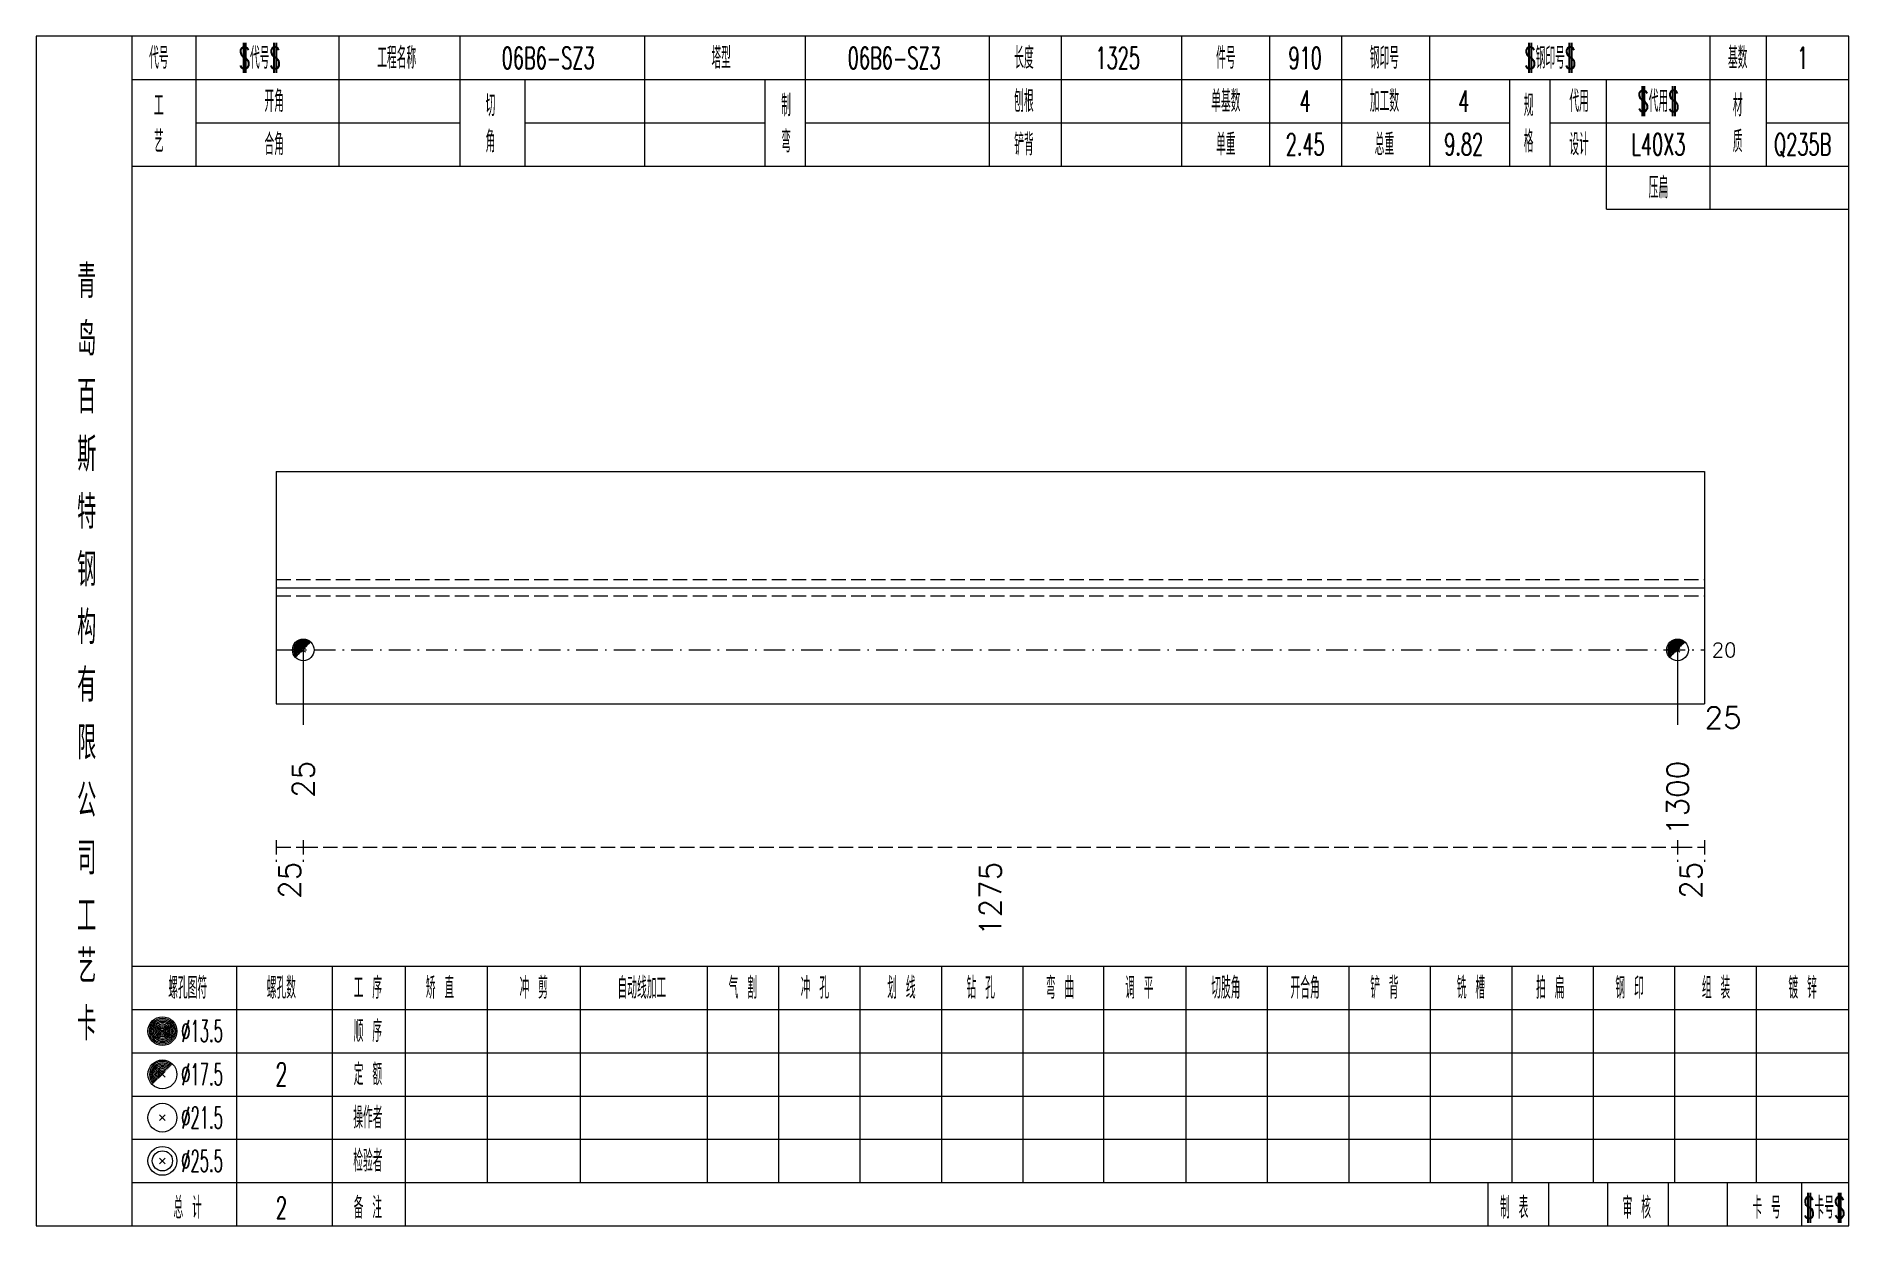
# Model space of a CAD drawing. Extents: x -533 to 8774, y 0 to 7979.
# Drawn here: x 351.4 to 602.8, y 1033.7 to 1198.7 of the extents above; entities that cross this region are included whole.
import ezdxf
from ezdxf.enums import TextEntityAlignment as Align

# ---------------------------------------------------------------- set-up
doc = ezdxf.new("R2010")
doc.units = 0
doc.header["$MEASUREMENT"] = 0
doc.linetypes.add('一点画线', pattern=[5.2, 3, -1, 0.2, -1])
doc.linetypes.add('虚线', pattern=[2.75, 2, -0.75])
doc.layers.get('0').update_dxf_attribs({"linetype": 'CONTINUOUS', "lineweight": 25})
for name, color, linetype, lineweight in [('1', 7, 'CONTINUOUS', 25), ('4', 7, 'CONTINUOUS', 25), ('5', 7, 'CONTINUOUS', 25)]:
    doc.layers.add(name, color=color, linetype=linetype, lineweight=lineweight)
doc.styles.get("Standard").update_dxf_attribs({"font": 'simplex.shx', "width": 0.7, "height": 3, "bigfont": 'gbhzfs.shx'})

msp = doc.modelspace()

# ---------------------------------------------------------------- texts
at = {"color": 7, "linetype": 'Continuous', "lineweight": 13}
msp.add_text('20', height=2, dxfattribs=at).set_placement((583.8, 1113.58), align=Align.MIDDLE_LEFT)
at = {"color": 8, "linetype": 'Continuous', "lineweight": 9}
for s, p in [('25', (386.57, 1084.2)), ('1275', (483.75, 1084.2)), ('25', (580.93, 1084.2))]:
    msp.add_text(s, height=3, rotation=90, dxfattribs=at).set_placement(p, align=Align.MIDDLE_RIGHT)
at = {"layer": '1', "color": 7, "linetype": 'Continuous', "lineweight": 13}
msp.add_text('25', height=3, dxfattribs=at).set_placement((582.8, 1104.2), align=Align.MIDDLE_LEFT)
for s, p in [('25', (388.44, 1098.2)), ('1300', (579.06, 1098.2))]:
    msp.add_text(s, height=3, rotation=90, dxfattribs=at).set_placement(p, align=Align.MIDDLE_RIGHT)
at = {"layer": '4', "color": 1, "linetype": 'Continuous', "lineweight": 13}
for s, height, width, p in [('代号', 3, 0.6, (368.4, 1195.7)), ('$代号$', 3, 0.6, (382.4, 1195.7)), ('工程名称', 3, 0.6, (401.4, 1195.7)), ('06B6-SZ3', 3, 0.6, (422.4, 1195.7)), ('塔型', 3, 0.6, (446.4, 1195.7)), ('06B6-SZ3', 3, 0.6, (470.4, 1195.7)), ('长度', 3, 0.6, (488.4, 1195.7)), ('1325', 3, 0.6, (501.4, 1195.7)), ('件号', 3, 0.6, (516.4, 1195.7)), ('910', 3, 0.6, (527.4, 1195.7)), ('钢印号', 3, 0.6, (538.4, 1195.7)), ('$钢印号$', 3, 0.6, (561.4, 1195.7)), ('基数', 3, 0.6, (587.4, 1195.7)), ('1', 3, 0.6, (596.4, 1195.7)), ('$代用$', 3, 0.6, (576.4, 1189.7)), ('工', 3, 0.6, (368.4, 1189.1)), ('开角', 3, 0.6, (384.4, 1189.7)), ('切', 3, 0.6, (414.4, 1189.1)), ('制', 3, 0.6, (455.4, 1189.1)), ('刨根', 3, 0.6, (488.4, 1189.7)), ('单基数', 3, 0.6, (516.4, 1189.7)), ('4', 3, 0.6, (527.4, 1189.7)), ('加工数', 3, 0.6, (538.4, 1189.7)), ('4', 3, 0.6, (549.4, 1189.7)), ('规', 3, 0.6, (558.4, 1189.1)), ('代用', 3, 0.6, (565.4, 1189.7)), ('材', 3, 0.6, (587.4, 1189.1)), ('艺', 3, 0.6, (368.4, 1184.1)), ('合角', 3, 0.6, (384.4, 1183.7)), ('角', 3, 0.6, (414.4, 1184.1)), ('弯', 3, 0.6, (455.4, 1184.1)), ('铲背', 3, 0.6, (488.4, 1183.7)), ('单重', 3, 0.6, (516.4, 1183.7)), ('2.45', 3, 0.6, (527.4, 1183.7)), ('总重', 3, 0.6, (538.4, 1183.7)), ('9.82', 3, 0.6, (549.4, 1183.7)), ('格', 3, 0.6, (558.4, 1184.1)), ('设计', 3, 0.6, (565.4, 1183.7)), ('L40X3', 3, 0.6, (576.4, 1183.7)), ('质', 3, 0.6, (587.4, 1184.1)), ('Q235B', 3, 0.6, (596.4, 1183.7)), ('压扁', 3, 0.6, (576.4, 1177.7)), ('青', 4.6, 0.8, (358.4, 1164.7)), ('岛', 4.6, 0.8, (358.4, 1156.7)), ('百', 4.6, 0.8, (358.4, 1148.7)), ('斯', 4.6, 0.8, (358.4, 1140.7)), ('特', 4.6, 0.8, (358.4, 1132.7)), ('钢', 4.6, 0.8, (358.4, 1124.7)), ('构', 4.6, 0.8, (358.4, 1116.7)), ('有', 4.6, 0.8, (358.4, 1108.7)), ('限', 4.6, 0.8, (358.4, 1100.7)), ('公', 4.6, 0.8, (358.4, 1092.7)), ('司', 4.6, 0.8, (358.4, 1084.7)), ('工', 4.6, 0.8, (358.4, 1076.7)), ('艺', 4.6, 0.8, (358.4, 1069.7)), ('螺孔图符', 3, 0.6, (372.4, 1066.7)), ('螺孔数', 3, 0.6, (385.4, 1066.7)), ('工 序', 3, 0.6, (397.4, 1066.7)), ('矫 直', 3, 0.6, (407.4, 1066.7)), ('冲 剪', 3, 0.6, (420.4, 1066.7)), ('自动线加工', 3, 0.6, (435.4, 1066.7)), ('气 割', 3, 0.6, (449.4, 1066.7)), ('冲 孔', 3, 0.6, (459.4, 1066.7)), ('划 线', 3, 0.6, (471.4, 1066.7)), ('钻 孔', 3, 0.6, (482.4, 1066.7)), ('弯 曲', 3, 0.6, (493.4, 1066.7)), ('切肢角', 3, 0.6, (516.4, 1066.7)), ('开合角', 3, 0.6, (527.4, 1066.7)), ('铲 背', 3, 0.6, (538.4, 1066.7)), ('铣 槽', 3, 0.6, (550.4, 1066.7)), ('拍 扁', 3, 0.6, (561.4, 1066.7)), ('钢 印', 3, 0.6, (572.4, 1066.7)), ('组 装', 3, 0.6, (584.4, 1066.7)), ('镀 锌', 3, 0.6, (596.4, 1066.7)), ('调 平', 3, 0.6, (504.4, 1066.7)), ('卡', 4.6, 0.8, (358.4, 1061.7)), ('%%C13.5', 3, 0.5, (374.4, 1060.7)), ('顺 序', 3, 0.6, (397.4, 1060.7)), ('%%C17.5', 3, 0.5, (374.4, 1054.7)), ('2', 3.2, 0.6, (385.4, 1054.7)), ('定 额', 3, 0.6, (397.4, 1054.7)), ('%%C21.5', 3, 0.5, (374.4, 1048.7)), ('操作者', 3, 0.6, (397.4, 1048.7)), ('%%C25.5', 3, 0.5, (374.4, 1042.7)), ('检验者', 3, 0.6, (397.4, 1042.7)), ('总 计', 3, 0.6, (372.4, 1036.2)), ('2', 3, 0.6, (385.4, 1036.2)), ('备 注', 3, 0.6, (397.4, 1036.2)), ('制 表', 3, 0.6, (556.4, 1036.2)), ('审 核', 3, 0.6, (573.4, 1036.2)), ('卡 号', 3, 0.6, (591.4, 1036.2)), ('$卡号$', 3, 0.6, (599.4, 1036.2))]:
    msp.add_text(s, height=height, dxfattribs=dict(at, width=width)).set_placement(p, align=Align.MIDDLE_CENTER)

# ---------------------------------------------------------------- blocks, each defined once
blk = doc.blocks.new('孔17.5')
at = {"layer": '5', "color": 7, "linetype": 'Continuous', "lineweight": 0}
for p, q in [((-0.2, -0.2), (0.2, 0.2)), ((-0.2, 0.2), (0.2, -0.2))]:
    blk.add_line(p, q, dxfattribs=at)
at = {"layer": '5', "color": 7, "linetype": 'Continuous', "lineweight": 13}
blk.add_circle((0, 0), 1, dxfattribs=at)
for radius in [0.9, 0.8, 0.7, 0.6, 0.5, 0.4, 0.3, 0.2, 0.1]:
    blk.add_arc((0, 0), radius, 45, 225, dxfattribs=at)

# ---------------------------------------------------------------- linework, layer by layer
at = {"color": 7, "linetype": 'Continuous', "lineweight": 18}
for p, q in [((384.7, 1138.33), (384.7, 1106.08)), ((384.7, 1138.33), (582.8, 1138.33)), ((582.8, 1138.33), (582.8, 1106.08)), ((384.7, 1122.2), (582.8, 1122.2))]:
    msp.add_line(p, q, dxfattribs=at)
at = {"color": 1, "linetype": '虚线', "lineweight": 18}
for p, q in [((384.7, 1123.33), (582.8, 1123.33)), ((384.7, 1121.08), (582.8, 1121.08))]:
    msp.add_line(p, q, dxfattribs=at)
at = {"color": 3, "linetype": '一点画线', "lineweight": 13}
msp.add_line((384.7, 1113.58), (582.8, 1113.58), dxfattribs=at)
at = {"color": 7, "linetype": 'Continuous', "lineweight": 13}
for p, q in [((388.44, 1113.58), (388.44, 1103.2)), ((579.06, 1113.58), (579.06, 1103.2))]:
    msp.add_line(p, q, dxfattribs=at)
at = {"color": 8, "linetype": '虚线', "lineweight": 9}
for p, q in [((384.7, 1087.2), (384.7, 1084.2)), ((384.7, 1086.2), (388.44, 1086.2)), ((388.44, 1087.2), (388.44, 1084.2)), ((388.44, 1087.2), (388.44, 1084.2)), ((388.44, 1086.2), (579.06, 1086.2)), ((579.06, 1087.2), (579.06, 1084.2)), ((579.06, 1087.2), (579.06, 1084.2)), ((579.06, 1086.2), (582.8, 1086.2)), ((582.8, 1087.2), (582.8, 1084.2))]:
    msp.add_line(p, q, dxfattribs=at)
at = {"layer": '1', "color": 7, "linetype": 'Continuous', "lineweight": 18}
msp.add_line((384.7, 1106.08), (582.8, 1106.08), dxfattribs=at)
at = {"layer": '4', "color": 1, "linetype": 'Continuous', "lineweight": 18}
for p, q in [((364.7, 1033.7), (364.7, 1198.7)), ((373.6, 1180.7), (373.6, 1198.7)), ((393.4, 1180.7), (393.4, 1198.7)), ((410.2, 1180.7), (410.2, 1198.7)), ((435.8, 1180.7), (435.8, 1198.7)), ((458.1, 1180.7), (458.1, 1198.7)), ((483.6, 1180.7), (483.6, 1198.7)), ((493.6, 1180.7), (493.6, 1198.7)), ((510.3, 1180.7), (510.3, 1198.7)), ((522.5, 1180.7), (522.5, 1198.7)), ((532.5, 1180.7), (532.5, 1198.7)), ((544.7, 1180.7), (544.7, 1198.7)), ((583.6, 1174.7), (583.6, 1198.7)), ((591.4, 1180.7), (591.4, 1198.7)), ((364.7, 1192.7), (602.8, 1192.7)), ((419.2, 1180.7), (419.2, 1192.7)), ((452.5, 1180.7), (452.5, 1192.7)), ((555.8, 1180.7), (555.8, 1192.7)), ((561.4, 1180.7), (561.4, 1192.7)), ((569.2, 1174.7), (569.2, 1192.7)), ((373.6, 1186.7), (410.2, 1186.7)), ((419.2, 1186.7), (452.5, 1186.7)), ((458.1, 1186.7), (555.8, 1186.7)), ((561.4, 1186.7), (583.6, 1186.7)), ((591.4, 1186.7), (602.8, 1186.7)), ((364.7, 1180.7), (602.8, 1180.7)), ((569.2, 1174.7), (602.8, 1174.7)), ((364.7, 1069.7), (602.8, 1069.7)), ((379.2, 1033.7), (379.2, 1069.7)), ((392.5, 1033.7), (392.5, 1069.7)), ((402.6, 1033.7), (402.6, 1069.7)), ((414, 1039.7), (414, 1069.7)), ((426.9, 1039.7), (426.9, 1069.7)), ((444.5, 1039.7), (444.5, 1069.7)), ((454.4, 1039.7), (454.4, 1069.7)), ((465.7, 1039.7), (465.7, 1069.7)), ((477, 1039.7), (477, 1069.7)), ((488.3, 1039.7), (488.3, 1069.7)), ((499.5, 1039.7), (499.5, 1069.7)), ((510.9, 1039.7), (510.9, 1069.7)), ((522.2, 1039.7), (522.2, 1069.7)), ((533.5, 1039.7), (533.5, 1069.7)), ((544.8, 1039.7), (544.8, 1069.7)), ((556.1, 1039.7), (556.1, 1069.7)), ((567.4, 1039.7), (567.4, 1069.7)), ((578.7, 1039.7), (578.7, 1069.7)), ((590, 1039.7), (590, 1069.7)), ((364.7, 1063.7), (602.8, 1063.7)), ((364.7, 1057.7), (602.8, 1057.7)), ((364.7, 1051.7), (602.8, 1051.7)), ((364.7, 1045.7), (602.8, 1045.7)), ((364.7, 1039.7), (602.8, 1039.7)), ((552.8, 1033.7), (552.8, 1039.7)), ((561.2, 1033.7), (561.2, 1039.7)), ((569.4, 1033.7), (569.4, 1039.7)), ((577.8, 1033.7), (577.8, 1039.7)), ((586, 1033.7), (586, 1039.7)), ((596.3, 1033.7), (596.3, 1039.7))]:
    msp.add_line(p, q, dxfattribs=at)
at = {"layer": '4', "color": 7, "linetype": 'Continuous', "lineweight": 13}
for p, q in [((368.7, 1060.5), (369.1, 1060.9)), ((369.1, 1060.5), (368.7, 1060.9)), ((368.5, 1048.3), (369.3, 1049.1)), ((369.3, 1048.3), (368.5, 1049.1)), ((368.5, 1042.3), (369.3, 1043.1)), ((369.3, 1042.3), (368.5, 1043.1))]:
    msp.add_line(p, q, dxfattribs=at)
at = {"layer": '4', "color": 7, "linetype": 'Continuous', "lineweight": 0}
for p, q in [((368.5, 1054.3), (369.3, 1055.1)), ((368.5, 1055.1), (369.3, 1054.3))]:
    msp.add_line(p, q, dxfattribs=at)
at = {"layer": '4', "color": 1, "linetype": 'Continuous', "lineweight": 18}
msp.add_lwpolyline([(351.4, 1198.7), (351.4, 1033.7), (602.8, 1033.7), (602.8, 1198.7)], close=True, dxfattribs=at)
at = {"layer": '4', "color": 7, "linetype": 'Continuous', "lineweight": 13}
for centre, radius in [((368.9, 1060.7), 2), ((368.9, 1060.7), 1.8), ((368.9, 1060.7), 1.6), ((368.9, 1060.7), 1.4), ((368.9, 1060.7), 1.2), ((368.9, 1060.7), 1), ((368.9, 1060.7), 0.8), ((368.9, 1060.7), 0.6), ((368.9, 1060.7), 0.4), ((368.9, 1060.7), 0.2), ((368.9, 1054.7), 2), ((368.9, 1048.7), 2), ((368.9, 1042.7), 2), ((368.9, 1042.7), 1.4)]:
    msp.add_circle(centre, radius, dxfattribs=at)
for radius in [1.8, 1.6, 1.4, 1.2, 1, 0.8, 0.6, 0.4, 0.2]:
    msp.add_arc((368.9, 1054.7), radius, 45, 225, dxfattribs=at)

# ---------------------------------------------------------------- block references
at = {"layer": '1', "color": 7, "linetype": 'Continuous', "lineweight": 13, "xscale": 1.5, "yscale": 1.5, "zscale": 1.5}
for p in [(388.44, 1113.58), (579.06, 1113.58)]:
    msp.add_blockref('孔17.5', p, dxfattribs=at)

msp.set_redraw_order([(e.dxf.handle, doc.entitydb.next_handle()) for e in msp.query("TEXT MTEXT ATTDEF DIMENSION ARC_DIMENSION")])  # texts and dimensions are drawn at this point

doc.saveas('drawing.dxf')
